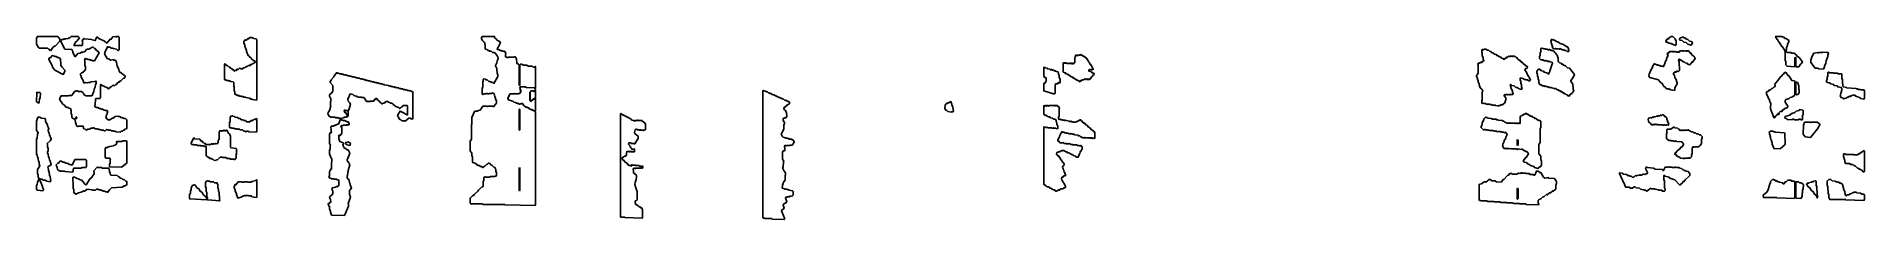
# Model space of a CAD drawing. Header units: millimetres. Extents: x 0 to 9902, y 0 to 994.
import ezdxf

# ---------------------------------------------------------------- set-up
doc = ezdxf.new("R2010")
doc.units = ezdxf.units.MM
doc.layers.add('K', color=7, linetype='Continuous')

msp = doc.modelspace()

# ---------------------------------------------------------------- linework, layer by layer
at = {"layer": 'K'}
for points in [[(67.6, 925.5), (64.1, 925.5), (58.8, 931), (15, 931), (11.4, 933.7), (0, 951.6), (0, 984.5), (4.4, 994.1), (115, 994.1), (126.5, 979), (128.3, 973.5), (123.8, 966.6), (101, 941.9), (97.5, 941.9), (88.8, 933.7), (78.2, 917.2), (71.1, 920), (67.6, 925.5)], [(402.6, 484.6), (390.3, 484.6), (388.6, 487.4), (381.6, 487.4), (379.8, 490.1), (371.1, 481.9), (365.8, 481.9), (364, 484.6), (353.5, 484.6), (351.7, 487.4), (341.2, 487.4), (339.5, 490.1), (328.9, 490.1), (327.2, 492.9), (316.7, 492.9), (309.7, 498.3), (306.2, 498.3), (304.5, 495.6), (295.7, 495.6), (286.9, 490.1), (278.2, 490.1), (269.3, 484.6), (264, 490.1), (257, 492.9), (252.6, 499.8), (254.3, 502.5), (251.8, 506.6), (227.3, 506.6), (223.7, 503.8), (221.9, 506.6), (218.4, 506.6), (214, 513.5), (214, 518.9), (210.5, 524.4), (208.7, 540.8), (206.1, 544.9), (193.9, 550.4), (191.2, 554.5), (191.2, 568.2), (187.7, 573.7), (187.7, 590.1), (183.3, 602.4), (174.6, 605.1), (172.8, 607.9), (164.1, 607.9), (162.3, 610.6), (158.8, 610.6), (153.5, 618.8), (143, 627.1), (126.3, 650.4), (124.5, 655.9), (132.5, 671), (172.8, 671), (174.6, 673.8), (190.4, 673.8), (206.2, 695.7), (209.7, 695.7), (211.4, 698.4), (222.1, 698.4), (223.8, 695.7), (243.1, 695.7), (251.9, 687.4), (257.2, 676.5), (265.9, 673.8), (267.7, 671), (299.1, 671), (305.2, 680.5), (305.2, 686), (310.5, 694.2), (312.2, 707.9), (317.5, 718.9), (319.3, 732.6), (322.8, 738), (322.8, 743.5), (324.5, 746.2), (320.2, 752.9), (318.5, 750.2), (294, 747.5), (292.2, 744.8), (278.2, 744.8), (276.4, 742), (265.9, 744.7), (264.2, 742), (257, 742), (254.3, 746.2), (254.3, 751.7), (242.1, 773.6), (242.1, 779.1), (236.8, 790.1), (243, 797), (248.3, 797), (255.3, 805.2), (258.8, 805.2), (264.9, 814.7), (264.9, 831.1), (261.4, 836.6), (261.4, 863.9), (259.6, 866.7), (262.3, 873.7), (265.9, 873.7), (267.7, 870.9), (276.4, 870.9), (278.2, 868.2), (288.7, 868.2), (290.5, 865.4), (301, 865.4), (302.7, 862.7), (313.2, 862.7), (338.5, 905), (332.4, 914.5), (325.4, 917.3), (316.7, 928.2), (313.2, 928.2), (306.1, 936.4), (302.7, 936.4), (283.4, 925.5), (272.9, 925.5), (262.4, 911.8), (250.1, 909.1), (248.3, 906.2), (246.5, 909.1), (243.1, 909.1), (236.1, 903.6), (223.8, 900.8), (209.7, 884.3), (196.5, 907.8), (196.5, 913.2), (190.4, 922.7), (153.5, 925.5), (129.8, 970.8), (132.5, 975), (136, 975), (137.7, 977.7), (146.5, 977.7), (148.3, 980.4), (151.9, 980.4), (153.6, 977.8), (155.3, 980.4), (172.8, 983.2), (174.6, 985.9), (179.9, 985.9), (186.9, 994.1), (225.5, 994.1), (231.8, 987.2), (218.6, 969.3), (211.6, 963.8), (206.3, 952.9), (202, 948.8), (204.5, 944.8), (246.5, 944.8), (249.1, 948.9), (249.1, 968), (247.3, 973.5), (250, 977.7), (253.5, 977.7), (257.1, 983.2), (260.6, 980.4), (299.2, 977.7), (301, 975), (318.4, 972.2), (327.2, 991.4), (337.8, 983.2), (367.6, 969.5), (381.6, 958.6), (400.9, 980.5), (402.7, 977.8), (413.1, 991.4), (429, 994.1), (430.8, 991.4), (434.2, 991.4), (435.9, 994.1), (444.8, 994.1), (447.5, 990), (447.5, 921.4), (444.8, 917.2), (437.7, 920), (432.4, 925.5), (416.6, 928.2), (414.9, 931), (406.2, 931), (397.4, 936.4), (388.6, 936.4), (386.9, 939.1), (372.1, 913.2), (368.6, 899.6), (383.4, 873.6), (393.9, 870.9), (400.9, 865.4), (416.8, 868.2), (418.5, 865.4), (427.3, 865.4), (433.5, 853.1), (437, 833.9), (445.7, 814.7), (447.5, 806.5), (455.3, 797), (458.8, 797), (471.1, 786), (478.2, 783.3), (480.8, 776.3), (474.6, 766.6), (472.8, 769.3), (457.1, 753), (453.6, 753), (450, 747.4), (448.3, 750.2), (444.8, 744.8), (437.8, 742), (432.5, 733.8), (429, 733.8), (423.8, 728.3), (411.5, 728.3), (404.5, 720.1), (401, 720.1), (397.5, 714.7), (388.6, 709.1), (385.1, 714.7), (355.3, 728.3), (348.3, 733.8), (345.8, 729.8), (345.8, 661.3), (343.1, 657.1), (322, 657.1), (319.4, 653.1), (317.7, 623), (315.9, 620.3), (315.9, 614.8), (318.5, 610.8), (322, 610.8), (323.8, 608.1), (332.5, 608.1), (341.3, 602.6), (346.6, 602.6), (348.3, 599.8), (357.1, 599.8), (365.9, 594.4), (371.2, 594.4), (372.9, 591.6), (381.7, 591.6), (386.1, 584.7), (382.6, 579.2), (382.6, 573.7), (377.3, 562.8), (377.3, 557.3), (375.6, 554.6), (381.7, 545.1), (385.2, 545.1), (386.9, 542.3), (392.2, 542.3), (393.9, 539.6), (411.4, 550.6), (414.9, 550.6), (425.4, 558.8), (441.3, 561.5), (443.1, 558.8), (450.1, 558.8), (458.8, 553.3), (464.1, 553.3), (465.9, 550.6), (471.1, 550.6), (472.9, 547.8), (481.6, 547.8), (489.6, 540.9), (489.6, 497), (486.9, 492.9), (478.2, 490.1), (474.6, 484.6), (471.1, 484.6), (465.9, 479.2), (458.8, 479.2), (453.6, 473.7), (428.9, 476.4), (427.2, 479.2), (416.6, 479.2), (414.9, 481.9), (404.4, 481.9), (402.6, 484.6)], [(2416.3, 84.9), (2352, 84.9), (2349.8, 89.1), (2349.8, 94.5), (2348.4, 97.3), (2348.4, 113.8), (2350.5, 117.9), (2362, 128.9), (2369.1, 131.6), (2372, 137.1), (2390.6, 153.5), (2393.4, 159), (2410.6, 175.4), (2417.7, 178.2), (2419.9, 182.2), (2419.9, 206.9), (2422.7, 212.3), (2422.7, 226), (2424.9, 230.2), (2429.2, 230.2), (2430.7, 233), (2433.6, 230.2), (2456.4, 230.2), (2457.8, 232.9), (2482.1, 232.9), (2483.5, 235.7), (2489.2, 235.7), (2491.3, 239.7), (2491.3, 256.1), (2488.5, 261.6), (2488.5, 272.5), (2484.9, 279.3), (2480.7, 284.8), (2476.4, 284.8), (2466.4, 295.7), (2463.5, 295.7), (2453.5, 306.7), (2447.9, 306.7), (2443.6, 301.2), (2439.3, 301.2), (2429.3, 290.2), (2426.4, 290.2), (2417.8, 282), (2410.6, 287.5), (2404.9, 287.5), (2397.8, 293), (2393.5, 293), (2392, 295.7), (2386.3, 295.7), (2383.4, 301.2), (2380.6, 301.2), (2379.1, 303.9), (2363.4, 309.4), (2361.2, 313.6), (2361.2, 341), (2358.4, 346.4), (2358.4, 360.1), (2349.8, 373.8), (2349.8, 425.9), (2355.5, 436.9), (2355.5, 513.5), (2358.4, 519), (2358.4, 554.6), (2372, 586.1), (2374.9, 588.9), (2390.6, 588.9), (2392, 591.6), (2403.5, 594.4), (2417.8, 616.3), (2439.3, 616.3), (2440.8, 613.5), (2443.5, 613.5), (2444.9, 616.3), (2470.8, 616.3), (2472.2, 613.5), (2477.8, 613.5), (2483.5, 624.5), (2487.8, 627.2), (2491.3, 634), (2491.3, 642.2), (2485.6, 655.9), (2485.6, 661.3), (2482.8, 666.8), (2481.3, 677.8), (2477.8, 684.5), (2467.9, 687.2), (2466.5, 684.5), (2452.2, 684.5), (2450.8, 681.8), (2443.5, 681.8), (2442.1, 684.5), (2436.5, 684.5), (2435, 681.8), (2420.7, 681.8), (2419.3, 679.1), (2414.9, 679.1), (2412.7, 683.3), (2414.1, 686), (2414.1, 713.4), (2417, 718.9), (2417, 746.3), (2419.9, 751.7), (2419.9, 759.9), (2422.1, 764.1), (2432.2, 761.4), (2433.6, 758.7), (2440.7, 758.7), (2449.3, 750.4), (2456.5, 750.4), (2457.9, 747.7), (2463.6, 747.7), (2465.1, 745), (2472.2, 745), (2477.8, 739.5), (2498.5, 776.4), (2498.5, 787.3), (2495.6, 792.8), (2495.6, 803.7), (2494.2, 806.4), (2494.2, 820.1), (2487.1, 833.8), (2487.1, 836.6), (2494.2, 850.3), (2495.6, 861.3), (2501.4, 872.2), (2501.4, 877.6), (2493.5, 892.7), (2485, 903.6), (2482.1, 903.6), (2480.7, 906.3), (2470.7, 906.3), (2462.1, 914.5), (2452.1, 914.5), (2450.6, 917.3), (2444.9, 917.3), (2440.6, 922.8), (2432, 925.5), (2429.9, 929.7), (2429.9, 948.8), (2428.4, 951.6), (2428.4, 957), (2424.9, 963.8), (2414.9, 972.1), (2409.9, 981.7), (2409.9, 987.2), (2412, 991.4), (2414.9, 994.1), (2480.8, 994.1), (2481.5, 987.2), (2483.6, 983.2), (2487.9, 983.2), (2496.5, 972.2), (2506.5, 969.5), (2513, 962.6), (2503.7, 942), (2498.7, 935.1), (2495.8, 927), (2497.9, 922.9), (2503.6, 922.9), (2510.8, 917.5), (2519.4, 917.5), (2520.8, 914.7), (2533.7, 914.7), (2536.5, 909.3), (2540.8, 909.3), (2543, 902.3), (2540.2, 896.8), (2540.2, 885.9), (2542.3, 881.9), (2546.6, 881.9), (2548, 879.1), (2555, 879.1), (2556.4, 881.9), (2586.5, 881.9), (2587.9, 884.6), (2595.2, 881.8), (2600.2, 872.2), (2601.6, 850.3), (2603.7, 846.3), (2609.5, 846.3), (2614.5, 839.4), (2614.5, 732.6), (2616.6, 728.7), (2618.6, 732.6), (2618.6, 839.4), (2620.8, 843.5), (2629.5, 843.5), (2630.9, 840.8), (2636.6, 840.8), (2638.1, 838.1), (2656.6, 838.1), (2663.8, 832.6), (2685.2, 832.6), (2690.9, 827.1), (2695.1, 827.1), (2700.9, 832.6), (2703.1, 828.4), (2703.1, 713.4), (2700.9, 709.1), (2698, 714.6), (2652.2, 717.4), (2650.8, 720.1), (2623.7, 720.1), (2620.9, 722.8), (2617.4, 716.1), (2620.2, 710.7), (2620.2, 705.2), (2623.1, 696.9), (2618, 684.5), (2610.9, 684.5), (2609.5, 681.8), (2589.3, 681.8), (2588, 684.4), (2586.6, 681.8), (2565.1, 681.8), (2555.9, 666.8), (2553, 658.6), (2555.1, 651.9), (2558, 651.9), (2559.4, 649.1), (2580.9, 643.6), (2585.2, 638.2), (2596.6, 635.4), (2598, 632.7), (2603.7, 632.7), (2605.2, 630), (2619.4, 627.2), (2620.8, 630), (2623.7, 627.3), (2625.1, 630), (2632.3, 630), (2646.6, 613.5), (2668.1, 605.3), (2670.9, 599.8), (2675.2, 599.8), (2676.7, 597.1), (2682.4, 597.1), (2689.5, 591.6), (2695.2, 591.6), (2696.7, 588.9), (2699.5, 588.9), (2703.1, 582), (2703.1, 80.9), (2701, 76.7), (2537.9, 79.4), (2536.4, 82.1), (2417.8, 82.1), (2416.3, 84.9)], [(8863.5, 952.9), (8858.3, 952.9), (8856.5, 955.6), (8851.2, 955.6), (8849.5, 958.3), (8842.5, 958.3), (8833.7, 963.8), (8828.4, 963.8), (8825.7, 968), (8831.9, 977.7), (8839, 983.2), (8840.8, 980.5), (8844.2, 985.9), (8854.8, 994.1), (8863.6, 994.1), (8876, 980.4), (8882.1, 968), (8882.1, 948.8), (8879.4, 944.6), (8865.3, 950.1), (8863.5, 952.9)], [(8935.6, 961.1), (8923.3, 963.8), (8914.5, 972), (8902.2, 974.8), (8899.5, 979), (8903.9, 985.9), (8914.5, 988.6), (8916.2, 991.4), (8925.1, 985.9), (8930.4, 985.9), (8933.9, 980.4), (8946.2, 977.7), (8955, 969.5), (8965.5, 966.7), (8970, 959.8), (8968.2, 954.3), (8963.7, 947.4), (8946.1, 952.9), (8935.6, 961.1)], [(9475.6, 839.3), (9475.6, 858.5), (9472.3, 863.9), (9472.3, 913.2), (9470.6, 918.7), (9456.5, 939.2), (9454.9, 939.2), (9439.9, 963.8), (9438.2, 963.8), (9431.5, 977.5), (9429.9, 977.5), (9420.7, 992.7), (9421.6, 994.1), (9453.3, 994.1), (9455, 991.4), (9463.3, 991.4), (9471.6, 983.2), (9478.3, 983.2), (9486.6, 975), (9489.9, 975), (9492.5, 970.8), (9492.5, 965.3), (9485.8, 951.6), (9485.8, 946.1), (9479.2, 932.4), (9479.2, 924.2), (9475.8, 918.7), (9480, 909.3), (9483.3, 909.3), (9484.9, 906.5), (9504.9, 906.5), (9506.6, 903.8), (9523.2, 903.8), (9526.6, 898.3), (9534.9, 892.8), (9539.9, 884.6), (9548.2, 879.1), (9565.8, 855.8), (9559.9, 846.1), (9554.9, 843.4), (9546.5, 829.6), (9533.1, 829.6), (9530.6, 833.8), (9530.6, 877.6), (9528.2, 881.6), (9525.8, 877.6), (9525.8, 833.8), (9523.2, 829.6), (9483.2, 832.4), (9475.6, 839.3)], [(1169.9, 651.7), (1168.5, 654.4), (1158.8, 654.4), (1156, 659.9), (1133.8, 662.6), (1132.4, 665.4), (1121.3, 665.4), (1120, 668.1), (1110.2, 668.1), (1108.9, 670.8), (1097.8, 670.8), (1096.4, 673.6), (1086.7, 673.6), (1082.5, 679.1), (1075.6, 679.1), (1073.4, 683.2), (1073.4, 694.2), (1070.7, 699.7), (1070.7, 718.8), (1067.9, 724.3), (1067.9, 743.5), (1065.8, 747.5), (1050.6, 750.3), (1049.2, 753), (1039.5, 753), (1038.1, 755.7), (1028.4, 755.7), (1027, 758.5), (1020.1, 758.5), (1017.9, 762.6), (1017.9, 842.1), (1020.1, 846.4), (1024.3, 840.8), (1028.5, 840.8), (1031.3, 835.3), (1035.4, 835.3), (1043.8, 827.1), (1047.9, 827.1), (1050.7, 821.6), (1059, 818.9), (1061.8, 813.4), (1067.3, 813.4), (1072.8, 805.3), (1077, 810.7), (1079.8, 808), (1086.7, 816.2), (1089.6, 816.2), (1090.9, 813.5), (1099.2, 821.6), (1113, 816.2), (1120, 824.4), (1124.2, 821.7), (1132.5, 829.9), (1133.9, 827.2), (1140.8, 832.6), (1144.9, 832.6), (1149.1, 838.1), (1154.7, 835.3), (1161.7, 843.6), (1163, 840.9), (1164.3, 843.5), (1168.5, 843.5), (1172.7, 849.1), (1174.1, 846.4), (1178.2, 851.8), (1182.4, 851.8), (1184.4, 855.8), (1181, 862.5), (1175.4, 862.5), (1172.7, 868), (1169.9, 868), (1157.4, 881.7), (1154.6, 881.7), (1151.8, 887.2), (1146.3, 889.9), (1137.3, 913.2), (1137.3, 918.7), (1134.5, 926.9), (1127.5, 940.6), (1127.5, 946.1), (1122, 959.8), (1122, 965.3), (1128.3, 975), (1133.9, 972.3), (1138, 977.7), (1142.2, 977.7), (1146.3, 983.2), (1151.9, 983.2), (1156, 988.7), (1165.9, 988.7), (1167.2, 985.9), (1174.2, 985.9), (1175.6, 983.2), (1189.4, 980.4), (1192.9, 973.5), (1192.9, 653.1), (1190.8, 648.9), (1169.9, 651.7)], [(5643.6, 753), (5642.7, 755.7), (5636.7, 755.7), (5634.1, 761.2), (5628.1, 761.2), (5623.9, 766.7), (5620.4, 766.7), (5619.5, 769.4), (5613.5, 769.4), (5611.8, 774.9), (5605, 774.9), (5604.1, 777.6), (5599.8, 777.6), (5596.4, 783.1), (5590.4, 783.1), (5587, 788.6), (5575.8, 791.3), (5574.1, 796.8), (5567.2, 796.8), (5566.4, 799.5), (5562.9, 799.5), (5561.6, 803.7), (5561.6, 847.6), (5563, 852), (5563.9, 849.1), (5569.1, 851.8), (5569.9, 849), (5574.1, 849), (5575, 852), (5575.9, 849), (5581.9, 849), (5582.7, 846.5), (5583.5, 849), (5591.2, 846.3), (5592.1, 849), (5594.8, 849), (5595.6, 846.5), (5596.4, 849), (5600.8, 849), (5601.7, 846.3), (5603.2, 846.3), (5604.1, 849), (5606.8, 849), (5607.7, 846.3), (5611.8, 846.3), (5612.7, 849.2), (5613.7, 846.3), (5616.1, 846.3), (5617, 849), (5618.8, 849), (5619.6, 846.5), (5621.3, 851.8), (5623, 851.8), (5624.2, 855.8), (5624.2, 877.7), (5625.5, 881.9), (5627.3, 881.9), (5629.8, 892.8), (5631.7, 892.8), (5632.5, 890.1), (5635.8, 890.1), (5636.8, 893.1), (5637.7, 890.1), (5640.1, 890.1), (5641, 892.8), (5642.8, 892.8), (5643.6, 890.3), (5644.4, 892.8), (5652.1, 892.8), (5653.1, 895.8), (5654, 892.8), (5655.6, 892.8), (5656.4, 895.6), (5658.3, 895.6), (5659.1, 892.8), (5665.1, 892.8), (5668.6, 887.3), (5672, 887.3), (5672.9, 884.6), (5678, 884.6), (5680.6, 879.1), (5684.9, 879.1), (5688.3, 873.7), (5690, 873.7), (5691.7, 868.2), (5693.4, 868.2), (5696, 859.9), (5701.2, 857.2), (5707.2, 843.5), (5708.9, 843.5), (5710.6, 838.1), (5713.2, 838.1), (5724.8, 817.4), (5723.5, 813.2), (5718.3, 815.9), (5717.5, 813.2), (5715.6, 813.2), (5714, 815.8), (5713.2, 813.2), (5704.5, 813.2), (5702.8, 815.8), (5699.9, 809.2), (5701.2, 805.2), (5714, 802.5), (5718.3, 797), (5721.8, 797), (5722.6, 794.3), (5727.8, 794.3), (5729.1, 790), (5727.8, 785.9), (5721.8, 783.1), (5720, 777.6), (5718.3, 777.6), (5717.5, 774.9), (5714, 774.9), (5708.8, 763.8), (5707.1, 766.5), (5705.5, 761.2), (5703.6, 761.2), (5702.8, 763.7), (5702, 761.2), (5697.6, 761.2), (5696.7, 763.9), (5695.2, 763.9), (5694.3, 761.2), (5691.6, 761.2), (5690.7, 763.9), (5688.3, 763.9), (5687.4, 761.2), (5685.6, 761.2), (5684, 763.8), (5683.2, 761.2), (5678.7, 761.2), (5677.9, 763.9), (5676.3, 763.9), (5672, 758.5), (5664.3, 758.5), (5663.4, 755.7), (5661.6, 755.7), (5660.8, 758.2), (5659.1, 753), (5653.1, 753), (5651.4, 747.4), (5647.9, 753), (5643.6, 753)], [(7896.5, 621.6), (7894.7, 618.7), (7892.9, 621.6), (7884.1, 621.6), (7882.3, 624.3), (7873.5, 624.3), (7871.7, 627), (7864.8, 627), (7863, 624.2), (7861.2, 627), (7852.4, 627), (7850.6, 629.8), (7841.8, 629.8), (7840.1, 632.5), (7831.3, 629.7), (7828.6, 633.9), (7828.6, 645), (7832.1, 650.4), (7832.1, 691.5), (7835.6, 699.7), (7831.2, 706.5), (7825.9, 709.2), (7818, 718.8), (7818, 724.3), (7814.5, 729.8), (7814.5, 738), (7809.2, 746.2), (7809.2, 754.4), (7805.7, 759.9), (7805.7, 768.1), (7800.4, 776.3), (7800.4, 781.9), (7809.2, 792.8), (7809.2, 839.3), (7807.4, 844.8), (7810.1, 849), (7817.2, 849), (7824.3, 854.5), (7827.7, 851.8), (7833, 860), (7836.6, 857.3), (7840.9, 864), (7837.4, 869.4), (7837.4, 880.4), (7832.1, 888.6), (7832.1, 905), (7828.6, 910.5), (7828.6, 918.8), (7831.2, 922.9), (7834.9, 922.9), (7836.6, 920.3), (7841.9, 925.7), (7845.4, 923), (7847.1, 925.7), (7850.7, 925.7), (7859.5, 920.2), (7864.8, 920.2), (7870.1, 914.7), (7878.9, 912), (7882.4, 906.5), (7893, 903.8), (7896.5, 898.3), (7907.1, 895.5), (7910.6, 890.1), (7917.6, 890.1), (7921.2, 884.6), (7931.7, 881.9), (7935.2, 876.4), (7945.8, 873.6), (7949.3, 868.3), (7952.7, 873.7), (7958, 873.7), (7963.3, 881.9), (7966.9, 879.2), (7975.7, 887.4), (7982.7, 884.6), (7984.5, 887.4), (7986.2, 884.7), (7987.9, 887.3), (7991.6, 887.3), (7995, 884.7), (7996.8, 887.3), (8000.4, 887.3), (8003.8, 884.6), (8007.4, 887.4), (8016.2, 879.1), (8019.7, 879.1), (8025.1, 870.9), (8032.1, 865.4), (8035.6, 865.4), (8040.9, 857.2), (8044.4, 857.2), (8047.9, 851.8), (8051.4, 851.8), (8056.7, 843.5), (8060.2, 843.5), (8063.8, 838), (8070.8, 832.6), (8074.3, 832.6), (8077, 828.4), (8074.4, 821.5), (8070.8, 818.7), (8067.3, 821.4), (8062.9, 812), (8071.7, 801), (8075.2, 790.1), (8089.3, 765.4), (8092.9, 757.2), (8090.2, 753), (8084.8, 753), (8076, 758.5), (8068.9, 758.5), (8067.2, 761.2), (8060.2, 761.2), (8051.3, 766.7), (8039.1, 769.4), (8036.5, 765.4), (8036.5, 757.2), (8040, 751.7), (8040, 738), (8043.6, 732.6), (8043.6, 718.9), (8047.1, 713.4), (8044.4, 706.4), (8032, 709.2), (8021.4, 717.4), (8014.4, 717.4), (8003.8, 725.6), (7989.7, 728.3), (7986.3, 733.7), (7983.7, 727.1), (7987.2, 721.6), (7987.2, 716.1), (7996, 699.7), (7996, 691.5), (7999.6, 683.2), (7996.9, 679.1), (7981, 679.1), (7979.2, 676.2), (7977.4, 679), (7968.6, 676.3), (7966.8, 679.1), (7963.4, 679.1), (7959.8, 676.3), (7956.3, 679), (7952.9, 676.3), (7950.3, 672.3), (7959, 661.4), (7959, 647.6), (7955.5, 642.2), (7955.5, 636.7), (7952.9, 632.5), (7936.9, 621.5), (7935.2, 624.2), (7928.2, 618.8), (7921.1, 618.8), (7919.4, 616.1), (7905.2, 618.8), (7903.4, 621.6), (7896.5, 621.6)], [(8287.3, 676.3), (8282, 681.8), (8276.7, 681.8), (8273.2, 687.3), (8267.9, 687.3), (8264.4, 692.7), (8259.1, 692.7), (8255.6, 698.2), (8248.5, 698.2), (8245, 703.7), (8239.8, 703.7), (8229.2, 711.9), (8223.9, 709.1), (8222.1, 711.9), (8208, 714.7), (8206.3, 717.4), (8192.2, 717.4), (8190.4, 720.1), (8183.4, 720.1), (8181.6, 722.9), (8174.6, 722.9), (8172.8, 725.6), (8167.6, 722.8), (8165.8, 725.6), (8158.8, 725.6), (8150, 731.1), (8144.7, 731.1), (8142, 735.2), (8138.4, 743.5), (8138.4, 757.2), (8134.9, 762.6), (8134.9, 773.6), (8131.4, 779.1), (8131.4, 790), (8127.9, 795.5), (8127.9, 806.5), (8135.9, 816.2), (8143, 816.2), (8146.5, 810.7), (8150, 810.7), (8151.8, 807.9), (8164.1, 805.2), (8167.7, 799.7), (8187, 794.2), (8190.5, 788.9), (8198.3, 803.8), (8198.3, 809.2), (8201.8, 814.7), (8201.8, 820.2), (8205.4, 825.7), (8205.4, 831.1), (8208.9, 836.6), (8208.9, 842.1), (8212.4, 847.6), (8209.8, 854.3), (8197.5, 857), (8195.7, 859.8), (8192.3, 859.8), (8190.5, 857), (8181.7, 862.5), (8176.3, 862.5), (8174.6, 865.2), (8172.9, 862.5), (8169.3, 862.5), (8160.6, 868), (8157, 865.2), (8155.2, 868), (8148.2, 868), (8144.6, 870.7), (8142, 874.9), (8142, 885.9), (8145.5, 891.4), (8145.5, 905.1), (8149, 910.5), (8149, 927), (8151.7, 931.2), (8164.1, 928.4), (8165.9, 925.7), (8169.4, 928.5), (8171.2, 925.7), (8183.5, 925.7), (8190.5, 920.2), (8192.2, 922.9), (8195.8, 922.9), (8204.6, 917.5), (8208.1, 920.2), (8209.9, 917.4), (8218.7, 914.7), (8224, 906.5), (8229.3, 903.8), (8239, 888.6), (8239, 883.2), (8242.5, 877.7), (8242.5, 861.3), (8245.1, 857.2), (8250.4, 851.7), (8259.2, 849), (8262.7, 843.5), (8268, 843.5), (8271.5, 838), (8282.1, 835.3), (8292.7, 824.4), (8305, 821.6), (8330.6, 787.3), (8323.5, 770.8), (8311.2, 754.4), (8311.2, 751.7), (8321.8, 735.3), (8323.5, 707.9), (8327.1, 699.7), (8317.3, 684.6), (8308.5, 679.1), (8303.2, 670.8), (8295.2, 672.2), (8292.6, 676.3), (8287.3, 676.3)], [(8285.5, 917.3), (8280.2, 917.3), (8278.5, 920), (8273.2, 920), (8271.5, 922.7), (8267.9, 920), (8266.1, 922.7), (8260.9, 922.7), (8253.9, 928.2), (8252.2, 925.5), (8248.5, 925.5), (8246.8, 928.2), (8243.3, 925.5), (8239.8, 928.2), (8238.1, 925.4), (8234.5, 928.2), (8232.7, 925.4), (8230.9, 928.2), (8227.5, 928.2), (8225.7, 925.4), (8223.9, 928.2), (8220.4, 925.4), (8218.6, 928.2), (8215.1, 928.2), (8212.4, 932.4), (8212.4, 940.6), (8208.9, 946.1), (8208.9, 951.6), (8205.4, 957), (8205.4, 968), (8203.6, 973.5), (8206.3, 977.7), (8211.6, 975), (8215.1, 977.7), (8222.2, 972.2), (8227.5, 972.2), (8234.5, 966.7), (8245.1, 964), (8253.9, 955.8), (8271.5, 950.3), (8285.6, 939.4), (8290.9, 939.4), (8298.9, 929.7), (8298.9, 921.5), (8302.4, 916), (8299.7, 911.8), (8291.7, 913.2), (8285.5, 917.3)], [(8853, 706.4), (8846, 706.4), (8844.2, 709.2), (8830.2, 709.2), (8821.4, 720.1), (8816.1, 722.9), (8809.1, 733.9), (8802.1, 742), (8796.8, 744.8), (8786.3, 758.5), (8738.8, 772.2), (8734.4, 779.1), (8736.2, 790.1), (8746.7, 814.7), (8753.7, 825.7), (8753.7, 831.1), (8763.5, 846.4), (8765.3, 843.5), (8772.3, 843.5), (8774.1, 840.8), (8781.1, 840.8), (8782.9, 838.1), (8789.9, 838.1), (8791.6, 835.3), (8798.7, 835.3), (8800.4, 832.6), (8807.4, 832.6), (8810.9, 829.9), (8818.7, 842.1), (8822.2, 850.3), (8822.2, 855.8), (8829.3, 866.7), (8829.3, 874.9), (8838, 891.3), (8832.7, 899.6), (8835.5, 903.9), (8837.3, 901.1), (8842.5, 909.3), (8844.3, 906.6), (8847.7, 912), (8863.6, 912), (8865.4, 909.3), (8867.1, 912), (8870.7, 912), (8872.4, 909.3), (8874.1, 912), (8877.7, 912), (8881.1, 909.3), (8882.9, 912.1), (8884.7, 909.3), (8889.9, 909.3), (8891.7, 912.1), (8893.5, 909.3), (8898.7, 909.3), (8905.8, 917.5), (8907.5, 914.8), (8909.2, 917.5), (8912.8, 914.7), (8918.1, 917.5), (8919.8, 914.7), (8923.2, 914.7), (8925, 917.5), (8928.6, 914.8), (8932.1, 917.5), (8933.9, 914.7), (8937.3, 914.7), (8939.1, 917.5), (8940.9, 914.7), (8944.3, 914.7), (8946.1, 917.5), (8953.2, 912), (8958.5, 903.8), (8962, 903.8), (8969, 892.8), (8979.6, 884.6), (8985.8, 874.9), (8970.7, 854.2), (8969, 856.9), (8962, 846.1), (8954.9, 840.6), (8946.1, 843.4), (8942.6, 848.8), (8930.3, 851.6), (8925, 857), (8919.8, 857), (8909.2, 865.2), (8903.9, 865.2), (8900.4, 870.7), (8897, 870.7), (8894.4, 864), (8897.9, 858.5), (8899.7, 809.2), (8893.4, 802.2), (8891.6, 805), (8884.7, 805), (8881.2, 799.5), (8877.6, 799.5), (8875.9, 802.2), (8872.4, 796.8), (8868.9, 796.8), (8866.3, 792.8), (8873.3, 781.9), (8875.1, 770.9), (8883.9, 757.2), (8883.9, 749), (8889.2, 740.8), (8875.1, 716.1), (8875.1, 705.1), (8872.4, 700.9), (8854.8, 703.7), (8853, 706.4)], [(9651.3, 821.4), (9634.7, 821.4), (9612.2, 853), (9612.2, 869.5), (9615.5, 875), (9615.5, 880.4), (9628, 903.8), (9649.8, 906.5), (9651.4, 903.9), (9653, 906.5), (9669.7, 906.5), (9671.3, 909.3), (9674.8, 909.3), (9676.4, 906.5), (9698.1, 909.3), (9699.7, 906.5), (9704.7, 906.5), (9707.3, 902.3), (9703.9, 891.3), (9703.9, 885.9), (9694, 861.2), (9692.3, 847.5), (9685.6, 833.8), (9685.6, 828.4), (9682.3, 820.1), (9679.8, 815.9), (9653, 818.7), (9651.3, 821.4)], [(84.2, 836.6), (66.7, 869.4), (66.7, 872.2), (71.1, 879.2), (72.9, 876.5), (85.1, 890.1), (97.5, 887.3), (99.3, 884.6), (106.3, 884.6), (113.3, 879.1), (118.5, 879.1), (127.3, 873.6), (130, 869.5), (130, 858.5), (131.8, 855.8), (131.8, 836.6), (137.9, 827.1), (152.8, 812), (152.8, 806.5), (147.5, 792.7), (144.9, 788.5), (99.1, 810.5), (86, 828.3), (84.2, 836.6)], [(1596, 28.8), (1592.3, 39.8), (1592.3, 45.3), (1587.3, 58.9), (1586.1, 67.2), (1579.9, 83.6), (1581.8, 87.8), (1585.5, 87.8), (1588, 93.3), (1591.7, 93.3), (1593.5, 97.3), (1592.3, 108.2), (1587.3, 119.2), (1590.4, 126.1), (1599.1, 131.6), (1605.9, 141.1), (1604.7, 154.8), (1599.7, 165.8), (1602.9, 172.7), (1620.3, 175.4), (1625.3, 181), (1626.6, 178.2), (1629, 178.2), (1635.1, 183.6), (1637, 187.7), (1637, 212.3), (1635.1, 216.3), (1627.7, 216.3), (1626.5, 219.1), (1611.6, 219.1), (1610.3, 221.8), (1596.7, 221.8), (1595.4, 224.5), (1588, 224.5), (1583.6, 231.5), (1586.1, 237), (1587.3, 258.9), (1589.8, 267.1), (1593, 274.1), (1595.5, 271.4), (1598.5, 278), (1598.5, 310.9), (1599.7, 313.6), (1599.7, 330), (1594.2, 336.8), (1586.1, 357.4), (1587.3, 360.2), (1587.3, 376.6), (1589.8, 382.1), (1589.8, 395.8), (1592.3, 404), (1586.1, 412.2), (1586.1, 464.2), (1590.5, 471.2), (1595.4, 471.2), (1597.2, 475.2), (1596, 480.6), (1596, 491.6), (1593.5, 497.1), (1596.7, 506.8), (1605.3, 506.8), (1606.6, 509.5), (1614, 509.5), (1615.3, 512.2), (1620.2, 512.2), (1621.5, 515), (1626.5, 515), (1627.7, 517.7), (1635.1, 517.7), (1646.4, 545.2), (1647.6, 542.5), (1649.4, 546.4), (1647.6, 550.2), (1645.1, 544.7), (1643.8, 547.6), (1641.3, 547.6), (1638.9, 553.1), (1628.9, 553.1), (1627.8, 555.7), (1626.6, 553.1), (1619, 553.1), (1617.8, 555.8), (1592.9, 555.8), (1591.7, 558.6), (1585.5, 561.3), (1578.6, 573.7), (1579.9, 582), (1586.1, 592.9), (1593.5, 614.8), (1592.3, 617.5), (1592.3, 639.5), (1593.5, 642.2), (1593.5, 655.9), (1587.3, 669.5), (1587.3, 675.1), (1590.4, 682), (1595.4, 684.7), (1599.2, 690.2), (1601.6, 690.2), (1605.9, 697), (1604.7, 727), (1591, 743.5), (1591, 746.3), (1596.6, 758.6), (1610.3, 775), (1614, 783.3), (1616.5, 783.3), (1624, 797), (1627.8, 797), (1629.1, 794.3), (1639, 794.3), (1640.2, 791.5), (1650.2, 791.5), (1651.4, 788.8), (1661.3, 788.8), (1662.6, 786), (1672.5, 786), (1673.8, 783.3), (1683.7, 783.3), (1684.9, 780.6), (1694.9, 780.6), (1696.1, 777.8), (1706, 777.8), (1707.3, 775.1), (1717.2, 775.1), (1718.4, 772.3), (1728.4, 772.3), (1729.6, 769.6), (1739.5, 769.6), (1740.8, 766.9), (1750.7, 766.9), (1752, 764.1), (1761.9, 764.1), (1763.1, 761.4), (1773.1, 761.4), (1774.3, 758.7), (1784.2, 758.7), (1785.5, 755.9), (1795.4, 755.9), (1796.6, 753.2), (1806.6, 753.2), (1807.8, 750.4), (1817.7, 750.4), (1819, 747.7), (1828.9, 747.7), (1830.2, 745), (1840.1, 745), (1841.3, 742.2), (1851.3, 742.2), (1852.5, 739.5), (1862.4, 739.5), (1863.7, 736.8), (1873.6, 736.8), (1874.8, 734), (1883.5, 734), (1884.8, 731.3), (1905.9, 728.5), (1907.1, 725.8), (1917.1, 725.8), (1918.3, 723.1), (1928.2, 723.1), (1929.5, 720.3), (1939.4, 720.3), (1940.6, 717.6), (1950.6, 717.6), (1951.8, 714.8), (1961.7, 714.8), (1963, 712.1), (1972.9, 712.1), (1974.2, 709.4), (1984.1, 709.4), (1985.3, 706.6), (1995.3, 706.6), (1996.5, 703.9), (2006.4, 703.9), (2007.7, 701.2), (2017.6, 701.2), (2018.8, 698.4), (2028.8, 698.4), (2030, 695.7), (2036.2, 695.7), (2038.1, 691.5), (2038.1, 549.1), (2036.2, 544.7), (2034.8, 547.6), (2027.4, 547.6), (2026.2, 550.4), (2017.6, 550.4), (1997.7, 533.9), (1995.1, 533.9), (1993.9, 536.7), (1979, 536.7), (1974, 542.2), (1966.6, 544.9), (1956, 565.5), (1969.1, 589), (1970.4, 586.2), (1975.4, 586.2), (1981.6, 580.7), (1986.5, 580.7), (1992.7, 575.2), (1996.5, 575.2), (1997.7, 572.5), (2001.5, 572.5), (2002.7, 569.7), (2006.4, 569.7), (2007.6, 567.1), (2009.4, 571), (2009.4, 614.8), (2007.5, 618.8), (1985.3, 618.8), (1977.9, 610.6), (1971.7, 607.9), (1967.9, 602.4), (1965.4, 602.4), (1960.4, 607.9), (1946.7, 613.4), (1938.1, 621.6), (1935.6, 621.6), (1931.8, 627), (1925.6, 629.8), (1924.4, 632.5), (1915.7, 632.5), (1914.4, 635.3), (1904.5, 638), (1903.3, 640.7), (1892.2, 640.7), (1884.8, 632.5), (1878.5, 632.5), (1872.3, 627), (1868.5, 632.5), (1862.3, 635.3), (1857.3, 643.5), (1854.9, 643.5), (1851.1, 648.9), (1847.4, 648.9), (1842.5, 657.1), (1836.4, 657.1), (1831.4, 648.9), (1828.9, 648.9), (1826.4, 643.5), (1815.2, 643.5), (1812.7, 640.6), (1811.4, 643.5), (1807.8, 643.5), (1806.6, 640.7), (1804, 640.7), (1801.6, 643.4), (1800.4, 640.7), (1795.3, 640.7), (1794.1, 643.3), (1792.9, 640.7), (1787.8, 640.7), (1784.1, 648.9), (1781.6, 648.9), (1777.9, 657.2), (1771.7, 662.6), (1760.5, 662.6), (1759.3, 665.4), (1739.4, 665.4), (1738.2, 668.1), (1733.2, 668.1), (1732, 670.8), (1718.3, 673.6), (1713.4, 679.1), (1698.6, 681.8), (1685.6, 653.1), (1688.7, 643.6), (1696.1, 635.4), (1700.5, 625.8), (1694.3, 601.1), (1687.4, 588.6), (1684.8, 591.4), (1672.4, 591.4), (1671.1, 594.2), (1667.5, 594.2), (1665.7, 590.2), (1668.8, 583.4), (1673.8, 580.7), (1685.6, 562.8), (1683.7, 558.6), (1678.7, 558.6), (1677.5, 555.8), (1666.3, 555.8), (1665.1, 553.1), (1652.7, 550.4), (1650.8, 546.4), (1653.9, 539.6), (1658.9, 539.6), (1660.1, 536.9), (1672.5, 536.9), (1673.8, 534.1), (1678.7, 534.1), (1680, 531.4), (1688.6, 531.4), (1694.3, 521.7), (1694.3, 518.9), (1692.4, 514.8), (1684.9, 514.8), (1683.6, 511.9), (1682.3, 514.8), (1678.7, 514.8), (1677.5, 512), (1660.1, 512), (1658.9, 509.3), (1656.3, 509.3), (1653.9, 511.9), (1652.6, 509.3), (1650.2, 509.3), (1648.4, 505.3), (1653.3, 497.1), (1653.3, 469.7), (1648.9, 460), (1646.4, 460), (1645.1, 457.1), (1643.9, 459.9), (1641.5, 454.5), (1638.9, 454.5), (1637.7, 457.1), (1635.9, 453.3), (1637.2, 450.5), (1637.2, 439.6), (1642.7, 424.6), (1661.3, 416.4), (1663.2, 412.2), (1659.5, 404), (1666.3, 389), (1673.7, 386.3), (1682.4, 378.1), (1687.4, 378.1), (1696.8, 360.2), (1695.5, 354.7), (1681.9, 324.6), (1684.9, 315.1), (1687.4, 315.1), (1689.9, 309.6), (1693.6, 306.8), (1696.8, 297.2), (1694.3, 283.5), (1688.1, 267), (1688.1, 261.6), (1685.6, 256.1), (1684.3, 239.7), (1681.9, 234.2), (1681.9, 226), (1683.7, 222), (1692.4, 216.5), (1694.3, 212.3), (1695.5, 201.4), (1699.2, 193.2), (1699.2, 187.7), (1705.5, 171.2), (1695.5, 157.5), (1695.5, 138.4), (1700.5, 121.9), (1688.1, 86.4), (1689.3, 83.6), (1689.3, 72.6), (1667.5, 21.9), (1597.9, 24.6), (1596, 28.8)], [(5456.1, 738.1), (5459.1, 739.5), (5460, 742.2), (5462.7, 742.2), (5463.5, 739.7), (5466, 747.7), (5467.7, 747.7), (5469, 751.7), (5469, 765.4), (5466.9, 772.1), (5460.9, 772.1), (5459.1, 777.6), (5456.1, 779), (5456.1, 825.7), (5461, 827.1), (5461.9, 824.4), (5475.6, 821.6), (5476.5, 818.9), (5490.2, 816.1), (5491, 813.4), (5496, 813.4), (5497, 816.4), (5497.9, 813.4), (5503.9, 813.4), (5504.8, 810.7), (5511.6, 810.7), (5512.5, 807.9), (5518.5, 807.9), (5519.3, 805.2), (5533.1, 802.5), (5536.1, 795.5), (5536.1, 790.1), (5537.3, 786), (5539.1, 786), (5540.4, 781.8), (5540.4, 770.9), (5544.7, 762.7), (5544.7, 751.7), (5545.5, 746.2), (5544.1, 741.8), (5543.2, 744.8), (5540.8, 744.8), (5539.9, 742), (5537.2, 742), (5536.4, 744.5), (5534.8, 739.3), (5532.2, 739.3), (5531.3, 736.3), (5530.3, 739.3), (5527.9, 739.3), (5527.1, 736.6), (5519.3, 736.6), (5517.2, 729.8), (5518.9, 724.3), (5518.9, 688.7), (5517.6, 684.5), (5515, 684.5), (5514.2, 681.8), (5510.6, 681.8), (5509.8, 684.3), (5509, 681.8), (5456.5, 698.2), (5456.1, 738.1)], [(9395.7, 628.5), (9394, 633.9), (9387.4, 644.9), (9387.4, 650.4), (9380.7, 661.3), (9380.7, 664.1), (9370.7, 680.5), (9370.7, 686), (9369, 688.7), (9374.9, 695.7), (9379.9, 695.7), (9388.3, 703.9), (9393.3, 703.9), (9399.9, 712.1), (9404.9, 712.1), (9413.2, 720.3), (9416.6, 720.3), (9419, 724.3), (9417.3, 735.3), (9423.2, 744.9), (9428.2, 747.7), (9448.2, 775.1), (9453.2, 777.8), (9458.2, 786), (9463.2, 788.8), (9471.5, 799.7), (9478.3, 797), (9486.6, 783.3), (9494.9, 777.8), (9508.3, 755.9), (9523.2, 753.2), (9525.8, 749), (9525.8, 677.7), (9519.9, 670.8), (9514.9, 670.8), (9509.9, 665.4), (9499.9, 662.6), (9494.9, 657.2), (9476.6, 651.7), (9472.5, 644.9), (9472.5, 636.7), (9487.5, 614.8), (9485, 607.9), (9471.6, 602.4), (9466.6, 596.9), (9461.6, 596.9), (9454.9, 585.9), (9451.6, 588.6), (9450, 586), (9445, 586), (9439.2, 579.2), (9440.9, 573.7), (9438.3, 569.5), (9433.3, 574.9), (9428.3, 566.8), (9420, 561.3), (9415, 553.1), (9410.7, 554.5), (9394, 601.1), (9392.4, 614.8), (9395.7, 623), (9395.7, 628.5)], [(9772, 675.1), (9773.7, 688.8), (9777, 694.2), (9777, 699.7), (9780.3, 705.2), (9780.3, 710.6), (9776.2, 717.4), (9757.9, 720.1), (9754.6, 725.6), (9737.9, 728.3), (9734.6, 733.8), (9719.6, 736.6), (9713, 742), (9699.6, 744.8), (9697.1, 748.9), (9697.1, 754.5), (9700.4, 760), (9700.4, 773.6), (9703.7, 779.1), (9703.7, 795.5), (9706.3, 799.7), (9709.7, 799.7), (9711.4, 797), (9733, 797), (9734.7, 794.3), (9756.4, 794.3), (9758, 791.5), (9778, 791.5), (9780.5, 787.3), (9780.5, 765.4), (9783.9, 760), (9783.9, 738), (9785.5, 735.3), (9785.5, 724.4), (9788, 720.3), (9804.6, 717.6), (9806.3, 714.8), (9856.3, 712.1), (9857.9, 709.4), (9866.3, 709.4), (9867.9, 706.6), (9879.6, 706.6), (9881.2, 703.9), (9899.6, 703.9), (9902.1, 699.7), (9902.1, 658.6), (9899.5, 654.4), (9882.8, 657.2), (9871.2, 665.4), (9857.8, 668.1), (9854.5, 673.6), (9847.8, 673.6), (9846.2, 676.3), (9832.9, 673.6), (9826.2, 668), (9824.5, 670.8), (9821.3, 670.8), (9814.6, 665.4), (9809.6, 665.4), (9803, 659.9), (9793, 657.2), (9791.3, 654.3), (9786.2, 659.9), (9776.2, 662.6), (9770.3, 672.3), (9772, 675.1)], [(2682.3, 596.9), (2670.8, 599.7), (2668, 605.1), (2657.9, 607.9), (2656.5, 610.6), (2650.8, 610.6), (2637.9, 621.6), (2632.2, 629.8), (2625.2, 629.8), (2622.2, 627), (2620.8, 629.6), (2619.5, 627), (2613.6, 627), (2612.2, 629.8), (2605.1, 629.8), (2603.6, 632.5), (2597.9, 632.5), (2596.5, 635.3), (2585, 638), (2580.7, 643.5), (2559.3, 648.9), (2552.8, 655.9), (2558.6, 672.3), (2565, 682), (2586.5, 682), (2588, 684.8), (2589.4, 682), (2609.3, 682), (2610.8, 684.7), (2617.9, 684.7), (2622.9, 694.2), (2622.9, 702.4), (2620, 707.9), (2620, 713.4), (2618.6, 716.1), (2620.8, 723.1), (2623.7, 720.3), (2650.9, 720.3), (2652.4, 717.6), (2698.1, 714.8), (2703.2, 705.2), (2699.5, 695.5), (2693.7, 695.5), (2692.3, 698.2), (2679.5, 698.2), (2673.1, 691.4), (2673.1, 647.7), (2678, 641), (2683.7, 649.1), (2688, 649.1), (2690.8, 654.6), (2698, 654.6), (2700.9, 660.2), (2703.1, 655.9), (2703.1, 590.1), (2700.9, 585.9), (2695.1, 591.4), (2683.7, 594.2), (2682.3, 596.9)], [(2672.9, 691.5), (2679.4, 698.4), (2692.4, 698.4), (2693.8, 695.7), (2699.4, 695.7), (2700.9, 698.5), (2703.1, 694.2), (2703.1, 664.1), (2698.1, 654.4), (2691, 654.4), (2688.1, 649), (2681, 646.2), (2678, 640.6), (2672.9, 647.6), (2672.9, 691.5)], [(3984.3, 2.7), (3982.9, 5.5), (3946.2, 5.5), (3944.7, 8.2), (3936.3, 8.2), (3934.1, 12.4), (3934.1, 697), (3936.3, 701.2), (3951.9, 695.7), (3953.3, 692.9), (3959, 692.9), (3966, 687.5), (3970.3, 687.5), (3971.7, 684.7), (3977.3, 684.7), (3984.4, 679.3), (3988.7, 679.3), (3990.1, 676.5), (3995.7, 676.5), (4002.7, 671), (4007, 671), (4008.4, 668.3), (4014.1, 668.3), (4021.1, 662.8), (4026.8, 662.8), (4033.8, 657.3), (4038.1, 657.3), (4039.5, 654.6), (4045.1, 654.6), (4052.2, 649.1), (4056.5, 649.1), (4057.9, 646.4), (4063.5, 646.4), (4070.6, 640.9), (4074.8, 640.9), (4079.8, 634), (4074.8, 627), (4064.9, 621.6), (4062.1, 616.1), (4057.9, 616.1), (4055.1, 610.6), (4049.4, 607.9), (4047.3, 603.8), (4049.4, 597.1), (4055, 594.3), (4062.8, 582), (4064.3, 560), (4059.2, 553), (4057.8, 555.7), (4055, 550.2), (4053.6, 553), (4052.2, 550.4), (4046.6, 550.4), (4044.5, 546.3), (4044.5, 538.2), (4051.5, 527.2), (4051.5, 518.9), (4048.7, 513.5), (4048.7, 491.6), (4033.2, 464.2), (4039.5, 451.9), (4045.1, 446.5), (4056.5, 443.8), (4057.9, 441), (4070.6, 441), (4072, 438.3), (4079.1, 438.3), (4080.5, 435.6), (4091.8, 435.6), (4093.2, 432.8), (4097.4, 432.8), (4103.8, 423.2), (4103.8, 420.4), (4096, 405.2), (4091.8, 405.2), (4090.3, 402.4), (4087.5, 405.2), (4086.1, 402.4), (4084.6, 405.1), (4083.3, 402.5), (4063.5, 402.5), (4062.1, 399.8), (4059.2, 399.8), (4057.8, 402.4), (4055, 399.7), (4053.6, 402.4), (4051.5, 398.5), (4051.5, 393), (4053, 390.3), (4053, 379.4), (4054.4, 376.6), (4052.2, 372.3), (4049.4, 375.1), (4048, 372.4), (4045.2, 372.4), (4041.7, 365.6), (4041.7, 327.3), (4047.3, 316.4), (4045.9, 313.6), (4044.5, 286.2), (4041.7, 280.8), (4049.4, 263), (4057.2, 253.4), (4057.2, 242.4), (4055.8, 239.7), (4055.8, 215), (4052.2, 208.1), (4049.4, 208.1), (4044.5, 198.6), (4044.5, 193.1), (4041.7, 187.6), (4041.7, 182.2), (4038.8, 174), (4040.9, 170), (4052.2, 167.2), (4053.6, 164.5), (4067.8, 164.5), (4069.2, 161.8), (4076.2, 161.8), (4077.6, 159), (4096, 156.3), (4098.2, 152.1), (4098.2, 132.9), (4091.7, 125.9), (4088.9, 128.6), (4087.5, 126), (4080.5, 126), (4079, 123.2), (4076.2, 125.9), (4074.8, 123.2), (4064.9, 123.2), (4063.5, 120.4), (4060.7, 123.2), (4057.2, 116.5), (4064.3, 97.3), (4059.3, 90.4), (4052.2, 87.6), (4050.8, 84.9), (4046.6, 84.9), (4044.5, 78.1), (4050.2, 61.7), (4043.7, 54.8), (4039.5, 54.8), (4036, 48), (4053, 4.2), (4050.8, 0), (3984.3, 2.7)], [(9534.8, 747.7), (9542.4, 740.8), (9542.4, 732.6), (9545.8, 727.1), (9545.8, 707.9), (9549.1, 702.5), (9549.1, 688.7), (9541.5, 679.1), (9536.6, 679.1), (9534.9, 676.3), (9530.6, 680.5), (9530.6, 743.5), (9534.8, 747.7)], [(21.3, 686), (19.5, 661.3), (16, 655.8), (14.2, 636.7), (11.5, 632.5), (0, 639.4), (0.9, 690.2), (18.6, 690.2), (21.3, 686)], [(1673.6, 580.5), (1671.1, 580.5), (1666.7, 590.2), (1668.7, 594.4), (1671.3, 594.4), (1672.5, 591.6), (1684.9, 591.6), (1688.1, 584.7), (1688.1, 565.5), (1686.1, 561.2), (1673.6, 580.5)], [(2618.6, 595.6), (2616.6, 599.5), (2614.5, 595.6), (2614.5, 488.9), (2616.6, 485), (2618.6, 488.9), (2618.6, 595.6)], [(4937.1, 586), (4932, 591.4), (4925, 594.2), (4920.5, 603.8), (4920.5, 609.3), (4922.5, 614.8), (4922.5, 620.3), (4925, 627.2), (4927, 627.2), (4928, 630), (4933, 630), (4934, 632.7), (4938.1, 632.7), (4939.1, 635.6), (4940.2, 632.8), (4944.1, 638.2), (4950.1, 638.2), (4952.2, 641), (4957.8, 625.8), (4957.8, 623), (4962.8, 609.4), (4964.8, 598.4), (4967.8, 590.2), (4966.3, 586), (4963.3, 586), (4962.2, 583.1), (4960.1, 586), (4958.3, 586), (4957.2, 583.2), (4937.1, 586)], [(5518.3, 158.8), (5514.9, 158.8), (5514, 161.6), (5505.5, 161.6), (5504.6, 164.3), (5501.2, 164.3), (5500.3, 167), (5496.9, 167), (5496, 169.8), (5490, 169.8), (5486.6, 175.2), (5483.2, 175.2), (5482.3, 178), (5473.7, 178), (5472.9, 180.7), (5469.4, 180.7), (5468.6, 183.5), (5465.2, 183.5), (5462.6, 188.9), (5456.1, 190.3), (5456.1, 502.7), (5467.9, 501.3), (5468.7, 498.6), (5478.2, 501.3), (5479, 498.5), (5489.3, 498.5), (5490.2, 495.8), (5491.7, 495.8), (5492.6, 498.5), (5499.6, 498.5), (5500.5, 495.8), (5508.9, 495.8), (5509.8, 498.8), (5510.8, 495.8), (5521, 495.8), (5521.9, 493.1), (5530.5, 495.8), (5531.3, 493.3), (5532.5, 497.1), (5531.6, 499.8), (5531.6, 508), (5527.3, 516.2), (5527.3, 524.4), (5523, 532.6), (5523, 538.1), (5521.8, 542.1), (5520, 542.1), (5519.2, 544.9), (5509.8, 544.9), (5508.9, 547.6), (5505.5, 547.6), (5504.6, 550.4), (5492.6, 553.1), (5488.3, 558.6), (5478.9, 558.6), (5478, 561.3), (5473.7, 561.3), (5472.9, 564.1), (5468.6, 564.1), (5467.7, 566.8), (5460, 566.8), (5456.1, 573.7), (5456.5, 619.1), (5464.3, 616.3), (5465.2, 619), (5469.6, 619), (5470.4, 616.3), (5472.9, 616.3), (5473.7, 619), (5479, 619), (5479.9, 616.3), (5482.3, 616.3), (5483.2, 619), (5513.3, 619), (5514.1, 616.5), (5514.9, 619), (5521.9, 619), (5522.7, 616.5), (5523.5, 619), (5530.5, 619), (5532.2, 613.5), (5539.9, 610.8), (5541.2, 606.6), (5540.4, 601.1), (5540.4, 562.8), (5536.1, 554.5), (5536.1, 549.1), (5539, 542.4), (5547.6, 545.1), (5548.5, 542.3), (5557.1, 542.3), (5557.9, 539.6), (5567.4, 539.6), (5568.2, 536.9), (5569.8, 536.9), (5570.6, 539.6), (5575.9, 539.6), (5576.8, 536.9), (5595.7, 534.1), (5596.5, 531.4), (5605.1, 534.2), (5606, 531.4), (5614.5, 531.4), (5615.4, 528.7), (5628.1, 528.7), (5629, 531.4), (5635.8, 531.4), (5636.7, 534.1), (5643.6, 534.1), (5644.4, 536.9), (5647.8, 536.9), (5648.7, 539.6), (5652.1, 539.6), (5653.9, 542.5), (5656.6, 536.9), (5660, 536.9), (5664.3, 531.4), (5666.8, 531.4), (5669.4, 525.9), (5672, 525.9), (5672.9, 523.2), (5678.8, 523.2), (5684, 514.9), (5690.9, 512.2), (5696, 504), (5702, 501.2), (5702.9, 498.5), (5706.3, 498.5), (5707.2, 495.8), (5708.9, 495.8), (5710.6, 490.3), (5724.3, 482.1), (5726.9, 476.6), (5731.2, 476.6), (5732.5, 472.4), (5732.5, 445), (5731.2, 440.8), (5727.6, 440.8), (5726.8, 443.5), (5718.2, 440.8), (5717.3, 443.6), (5710.6, 443.6), (5708.8, 440.7), (5707.9, 443.6), (5678.7, 443.6), (5677.9, 446.3), (5676.3, 446.3), (5675.4, 443.6), (5668.4, 443.6), (5667.6, 446.3), (5660.7, 446.3), (5659.8, 449.1), (5656.4, 449.1), (5652.2, 454.5), (5644.4, 454.5), (5643.6, 457.3), (5622.1, 460), (5621.3, 462.7), (5611, 462.7), (5610.1, 465.5), (5600.7, 465.5), (5599.9, 468), (5599.1, 465.5), (5590.4, 465.5), (5589.5, 468.2), (5579.2, 468.2), (5578.4, 471), (5568.1, 471), (5567.2, 473.7), (5556.9, 473.7), (5556.1, 476.4), (5553.6, 476.4), (5551.9, 471), (5550.2, 471), (5547.6, 462.7), (5545.9, 462.7), (5543.3, 451.6), (5541.6, 454.4), (5539.1, 443.6), (5537.3, 443.6), (5534.8, 435.4), (5533.1, 435.4), (5531.8, 431.4), (5533.1, 427.3), (5539.9, 424.6), (5541.6, 419.1), (5544.2, 419.1), (5545.1, 416.4), (5564.8, 416.4), (5565.6, 413.7), (5577.7, 413.7), (5578.5, 410.9), (5587, 410.9), (5588.8, 413.8), (5589.7, 410.9), (5600.8, 410.9), (5601.7, 408.2), (5612.8, 408.2), (5613.7, 405.4), (5636, 405.4), (5636.8, 402.7), (5648, 402.7), (5648.8, 400), (5655.6, 400), (5656.4, 402.7), (5658.3, 402.7), (5660.8, 397.2), (5662.6, 397.2), (5663.9, 393), (5663.9, 384.8), (5659.1, 372.4), (5656.6, 372.4), (5654, 367), (5651.4, 356), (5649.7, 356), (5647.1, 347.7), (5645.4, 347.7), (5642.8, 339.5), (5632.4, 339.5), (5629.8, 345), (5616.1, 347.7), (5611.8, 353.2), (5604.1, 353.2), (5603.2, 356), (5596.4, 358.7), (5595.5, 361.4), (5585.2, 361.4), (5582.7, 366.9), (5574.9, 366.9), (5574.1, 369.7), (5566.4, 372.4), (5565.5, 375.1), (5557.9, 375.1), (5557, 372.1), (5556.1, 375.1), (5553.6, 375.1), (5552.8, 372.4), (5549.4, 372.4), (5548.5, 369.6), (5540.8, 369.6), (5539.9, 366.9), (5536.5, 366.9), (5535.6, 364.1), (5532.2, 366.8), (5531.3, 364.2), (5527.9, 364.2), (5525.8, 357.4), (5527.9, 350.7), (5530.5, 350.7), (5532.2, 345.2), (5539.1, 342.4), (5540.8, 337), (5543.3, 337), (5549.3, 323.3), (5551.9, 323.3), (5553.6, 317.8), (5556.2, 317.8), (5557.9, 312.3), (5560.5, 312.3), (5562.2, 306.9), (5564.8, 306.9), (5567, 299.9), (5565.7, 293), (5558.8, 290.3), (5557.5, 283.5), (5558.8, 279.5), (5560.5, 279.5), (5563.1, 268.5), (5564.8, 268.5), (5567.4, 257.6), (5569.1, 257.6), (5571.7, 246.6), (5573.4, 246.6), (5574.7, 242.4), (5573.4, 238.2), (5571.5, 238.2), (5570.7, 240.7), (5569.9, 238.2), (5566.5, 238.2), (5565.6, 235.5), (5562.2, 235.5), (5560.5, 230), (5558.6, 230), (5557.9, 232.5), (5557.1, 230), (5553.6, 230), (5551.5, 223.3), (5554.5, 213.8), (5556.2, 213.8), (5558.8, 205.6), (5560.5, 205.6), (5562.2, 200.1), (5564.8, 200.1), (5571.6, 183.7), (5573.4, 183.7), (5574.7, 176.7), (5573.3, 172.3), (5572.4, 175.2), (5570.8, 175.2), (5569.9, 172.5), (5566.5, 172.5), (5565.6, 169.8), (5562.2, 169.8), (5561.4, 167), (5549.4, 167), (5548.5, 164.3), (5545.1, 164.3), (5544.2, 161.6), (5540.8, 161.6), (5539.8, 158.6), (5538.9, 161.6), (5536.5, 161.6), (5535.6, 158.8), (5532.2, 158.8), (5531.3, 156.1), (5527.9, 156.1), (5527, 153.3), (5519.6, 154.7), (5518.3, 158.8)], [(9473.2, 558.8), (9498.1, 567), (9501.5, 572.5), (9506.5, 572.5), (9508.1, 575.2), (9524.8, 580.7), (9533.1, 588.9), (9548.1, 591.6), (9551.4, 597.1), (9568.2, 594.4), (9570.7, 590.2), (9570.7, 571), (9567.4, 565.5), (9567.4, 546.3), (9564.9, 542.1), (9558.1, 542.1), (9556.4, 544.9), (9546.5, 544.9), (9544.9, 542.1), (9521.5, 542.1), (9519.8, 544.9), (9511.6, 544.9), (9509.9, 542.1), (9484, 543.5), (9481.5, 547.6), (9473.2, 550.4), (9470.6, 554.6), (9473.2, 558.8)], [(8.8, 242.4), (5.3, 247.9), (5.3, 272.6), (17.5, 291.7), (14, 302.6), (14, 310.8), (10.5, 316.3), (10.5, 321.8), (8.8, 324.5), (8.8, 332.8), (5.3, 338.2), (3.5, 349.2), (0, 354.7), (0, 436.9), (3.5, 442.3), (5.3, 464.2), (8.8, 472.4), (0, 483.3), (0, 535.4), (3.5, 540.9), (3.5, 546.4), (7.9, 556), (18.5, 556), (27.3, 550.6), (44.9, 547.8), (47.6, 543.7), (49.3, 532.7), (59.8, 513.5), (59.8, 508), (66.9, 494.3), (63.4, 486.1), (65.1, 475.2), (68.6, 469.7), (70.4, 458.8), (73.9, 453.3), (75.6, 445.1), (79.1, 439.6), (79.1, 436.8), (73, 427.2), (58.1, 412.2), (59.8, 409.5), (59.8, 393), (63.3, 387.6), (63.3, 373.8), (59.8, 368.3), (59.8, 360.2), (63.3, 354.7), (65.1, 341), (68.6, 335.6), (70.4, 324.6), (75.6, 313.6), (75.6, 308.2), (79.1, 302.7), (74.7, 293), (64.2, 290.3), (61.6, 286.2), (65.1, 272.6), (65.1, 264.4), (68.6, 258.9), (70.4, 239.7), (73.9, 234.2), (73.9, 228.8), (75.6, 226), (75.6, 215.1), (77.4, 212.3), (72.9, 205.4), (55.3, 208.1), (46.6, 213.6), (37.8, 213.6), (29, 219.1), (20.2, 219.1), (18.5, 221.7), (15, 219), (8.8, 231.4), (8.8, 242.4)], [(210.7, 554.5), (213.3, 547.8), (216.7, 547.8), (219.2, 551.8), (215, 558.5), (210.7, 554.5)], [(1147.7, 479.2), (1138.1, 479.2), (1136.7, 476.4), (1132.4, 476.4), (1131.1, 479.2), (1122.7, 479.2), (1115.8, 487.4), (1101.9, 487.4), (1100.5, 490.1), (1086.7, 490.1), (1085.3, 492.9), (1071.4, 492.9), (1070, 495.6), (1056.1, 495.6), (1054.7, 498.3), (1047.8, 498.3), (1045.7, 502.5), (1045.7, 527.2), (1048.5, 532.7), (1048.5, 554.6), (1052, 561.6), (1054.8, 558.8), (1060.4, 564.3), (1061.8, 561.5), (1072.9, 558.8), (1074.3, 556), (1088.1, 553.3), (1095.1, 547.8), (1103.4, 547.8), (1109, 542.3), (1118.7, 542.3), (1122.8, 536.9), (1131.1, 536.9), (1138.1, 531.4), (1150.6, 531.4), (1151.9, 528.7), (1156, 534.1), (1160.2, 534.1), (1161.6, 536.9), (1164.5, 536.9), (1165.8, 534.2), (1169.9, 539.6), (1174.1, 539.6), (1178.3, 545.1), (1183.8, 542.4), (1190.8, 547.9), (1192.9, 543.6), (1192.9, 480.6), (1189.4, 473.7), (1149.1, 476.4), (1147.7, 479.2)], [(3187.2, 11), (3186.5, 13.7), (3165.1, 13.7), (3164.1, 17.9), (3164.1, 571), (3165.1, 575.2), (3166.5, 575.2), (3167.2, 572.5), (3170.9, 572.5), (3171.6, 569.7), (3174.7, 569.7), (3175.4, 567), (3181, 567), (3181.7, 564.3), (3186.7, 564.3), (3187.3, 561.5), (3193, 561.5), (3193.6, 558.8), (3196.8, 558.8), (3197.4, 556), (3203.1, 556), (3203.7, 553.3), (3208.1, 553.3), (3208.8, 550.6), (3212.6, 550.6), (3213.2, 547.8), (3217, 547.8), (3217.6, 545.1), (3221.4, 545.1), (3222, 542.3), (3239, 536.8), (3239.7, 534.1), (3240.8, 534.1), (3241.4, 536.9), (3250.9, 536.9), (3251.5, 539.6), (3252.9, 539.6), (3253.5, 536.9), (3258.4, 536.9), (3259.1, 539.6), (3260.5, 539.6), (3261.1, 536.9), (3280, 536.9), (3280.7, 534.1), (3284.4, 534.1), (3285.1, 531.4), (3288.8, 531.4), (3292, 525.9), (3295.1, 525.9), (3298.3, 520.4), (3299.3, 516.2), (3299.3, 491.6), (3298.3, 487.4), (3293.9, 487.4), (3293.3, 484.6), (3288.2, 484.6), (3286.8, 481.7), (3286.2, 484.6), (3274.2, 484.6), (3273.6, 487.4), (3271.2, 487.4), (3270.6, 484.6), (3266, 484.6), (3265.4, 487.4), (3253.4, 487.4), (3252.7, 490.1), (3245.3, 490.1), (3244.7, 487.4), (3243.4, 487.4), (3238.7, 472.4), (3239.7, 468.4), (3242.8, 465.6), (3243.4, 462.9), (3247.2, 462.9), (3247.9, 460.2), (3250.4, 460.2), (3251, 457.4), (3258, 454.7), (3258.9, 450.5), (3258.9, 442.3), (3256.1, 432.6), (3253.5, 432.6), (3249.1, 424.4), (3247.9, 424.4), (3246.6, 418.7), (3245.3, 421.5), (3244.1, 416.3), (3240.9, 410.7), (3235.7, 410.7), (3235.1, 413.5), (3221.2, 413.5), (3220.6, 416.2), (3208.1, 416.2), (3207.2, 412.2), (3208.2, 408.1), (3213.2, 402.7), (3215.7, 394.5), (3218.2, 394.5), (3220.1, 389), (3225.2, 383.5), (3225.8, 380.8), (3231.5, 383.6), (3232.1, 380.8), (3237, 380.8), (3237.6, 383.5), (3239, 383.5), (3240, 379.3), (3238.4, 366.9), (3221.9, 366.9), (3221.2, 369.6), (3215.7, 369.6), (3215.1, 366.9), (3211.8, 366.9), (3211.1, 369.6), (3198.1, 369.6), (3195.2, 357.4), (3195.2, 351.9), (3194.3, 347.7), (3191.7, 347.7), (3191.1, 345), (3185.4, 345), (3184.8, 342.3), (3181.7, 342.3), (3181, 339.5), (3177.2, 339.5), (3176.6, 336.8), (3173.5, 336.8), (3172.5, 332.8), (3173.5, 326), (3174.7, 326), (3175.4, 323.3), (3182.9, 320.5), (3187.3, 312.3), (3194.9, 309.6), (3197.4, 304.1), (3200.5, 304.1), (3205.6, 295.9), (3209.4, 295.9), (3210, 293.2), (3219.5, 293.2), (3220.1, 290.4), (3221.2, 290.4), (3226.4, 298.8), (3227.1, 295.9), (3245.3, 295.9), (3246, 293.2), (3264.3, 293.2), (3264.9, 290.4), (3283.2, 290.4), (3284.8, 283.5), (3283.8, 279.3), (3281.8, 279.3), (3281.1, 282), (3276.9, 282), (3276.2, 279.3), (3270.4, 279.3), (3269.8, 282), (3268.7, 282), (3268, 279.3), (3245.3, 279.3), (3244.7, 276.6), (3241.4, 276.6), (3240.8, 279.3), (3237.8, 279.3), (3237.1, 276.6), (3232.7, 276.6), (3231.8, 272.5), (3233.7, 264.3), (3233.7, 256.1), (3234.6, 252.1), (3239, 252.1), (3241.6, 246.6), (3247.2, 243.9), (3250.1, 237), (3249.5, 234.2), (3249.5, 228.7), (3247.6, 217.8), (3243.2, 201.3), (3241.3, 190.4), (3246, 172.6), (3253.2, 152.1), (3253.2, 111), (3251, 104.1), (3243.5, 101.3), (3242.5, 94.6), (3245.3, 82.3), (3251, 82.3), (3253.5, 76.9), (3257.3, 76.9), (3258, 74.1), (3260.5, 74.1), (3261.1, 71.4), (3264.3, 71.4), (3264.9, 68.7), (3270.5, 68.7), (3273.1, 63.2), (3278.1, 63.2), (3281.3, 57.6), (3282.2, 53.5), (3282.2, 12.4), (3281.3, 8.2), (3187.2, 11)], [(8084.8, 301.2), (8079.5, 301.2), (8070.7, 309.4), (8058.4, 312.2), (8053.9, 319.1), (8067.2, 337), (8068.9, 337), (8082.1, 357.4), (8077.7, 364.2), (8070.7, 369.6), (8065.4, 369.6), (8061.9, 375.1), (8056.6, 375.1), (8046.1, 383.3), (8042.6, 380.6), (8025, 383.3), (8023.3, 380.6), (8019.6, 380.6), (8017.9, 383.3), (7989.7, 383.3), (7988, 386.1), (7975.6, 383.3), (7973.9, 386.1), (7963.4, 386.1), (7959.8, 383.3), (7958, 386.1), (7949.2, 386.1), (7941.2, 401.2), (7943, 404), (7943, 409.5), (7950, 423.2), (7950, 428.6), (7958.8, 442.3), (7958.8, 447.8), (7965.9, 461.5), (7958, 473.7), (7951, 470.9), (7949.2, 473.7), (7938.6, 473.7), (7936.9, 476.4), (7926.3, 476.4), (7924.6, 479.2), (7912.2, 476.4), (7910.5, 479.2), (7899.9, 479.2), (7898.1, 481.9), (7887.6, 481.9), (7885.8, 484.6), (7873.5, 481.9), (7871.7, 484.6), (7861.2, 484.6), (7859.4, 487.4), (7848.8, 487.4), (7847.1, 490), (7845.4, 487.4), (7838.3, 487.4), (7823.2, 502.5), (7828.6, 510.8), (7832.1, 519), (7832.1, 524.5), (7840.9, 540.9), (7840.9, 546.4), (7848.9, 556.1), (7850.7, 553.3), (7859.5, 553.3), (7861.3, 550.6), (7882.4, 547.8), (7884.2, 545.1), (7907.1, 545.1), (7908.8, 542.3), (7917.6, 542.3), (7919.4, 539.6), (7940.5, 536.9), (7942.3, 534.1), (7949.3, 534.1), (7954.6, 528.6), (7963.4, 525.9), (7965.2, 523.2), (7973.9, 523.2), (7975.7, 526), (7977.5, 523.2), (8009.2, 523.2), (8010.9, 520.5), (8012.6, 523.2), (8021.5, 523.2), (8023.2, 520.5), (8024.9, 523.2), (8032.1, 523.2), (8033.8, 520.5), (8036.3, 524.5), (8036.3, 557.3), (8039, 561.5), (8042.5, 561.5), (8047.9, 567), (8051.4, 564.3), (8056.6, 572.5), (8061.9, 572.5), (8069, 578), (8072.6, 572.5), (8079.6, 572.5), (8083.1, 567), (8088.4, 567), (8091.9, 561.5), (8100.7, 561.5), (8104.3, 556), (8113.1, 553.3), (8116.6, 547.8), (8123.6, 547.8), (8128.9, 542.3), (8134.2, 542.3), (8137.7, 536.9), (8144.8, 536.9), (8149.2, 530), (8149.2, 499.8), (8145.7, 494.3), (8145.7, 417.6), (8138.6, 406.7), (8138.6, 357.5), (8149.2, 343.8), (8149.2, 324.6), (8152.7, 319.1), (8152.7, 294.4), (8144.7, 284.7), (8142.9, 287.5), (8139.5, 284.8), (8134.2, 276.5), (8114.7, 282), (8111.2, 287.5), (8093.6, 293), (8084.8, 301.2)], [(8742.4, 523), (8737.1, 525.7), (8732.7, 532.6), (8730.9, 546.4), (8733.6, 550.5), (8742.4, 553.3), (8745.9, 550.6), (8754.7, 556.1), (8756.5, 553.3), (8765.3, 558.8), (8768.8, 556.1), (8774, 561.5), (8777.6, 561.5), (8779.3, 558.8), (8788.1, 564.3), (8789.9, 561.6), (8796.9, 567), (8802.1, 564.3), (8807.4, 569.8), (8821.5, 561.5), (8825, 556), (8828.5, 556), (8831.2, 551.9), (8831.2, 543.6), (8834.7, 538.2), (8834.7, 532.7), (8841.8, 519), (8839.1, 512), (8830.3, 514.7), (8828.5, 512), (8821.4, 512), (8819.6, 514.8), (8816.2, 514.8), (8814.5, 512), (8810.9, 512), (8809.1, 514.8), (8784.5, 514.8), (8782.8, 517.5), (8772.2, 514.7), (8770.5, 517.5), (8765.3, 517.5), (8763.5, 514.8), (8759.9, 514.8), (8758.2, 517.4), (8756.5, 514.8), (8748.5, 513.4), (8742.4, 523)], [(8893.4, 342.3), (8888.1, 342.3), (8882.9, 350.5), (8879.3, 350.5), (8874.9, 357.4), (8877.6, 361.6), (8881.1, 361.6), (8888.1, 372.6), (8902.2, 383.5), (8909.3, 394.6), (8911, 391.8), (8914.4, 394.5), (8922.3, 406.7), (8922.3, 409.4), (8918, 416.2), (8911, 421.7), (8884.6, 424.4), (8882.9, 427.1), (8870.6, 424.4), (8868.8, 427.1), (8856.5, 427.1), (8854.8, 429.9), (8842.5, 429.9), (8831.9, 438.1), (8829.3, 442.3), (8829.3, 464.2), (8831, 467), (8831, 486.1), (8833.7, 490.3), (8853, 490.3), (8867.1, 501.3), (8872.4, 501.3), (8874.2, 498.5), (8890, 495.8), (8895.2, 490.3), (8898.8, 490.3), (8904, 482.2), (8907.5, 484.8), (8912.8, 484.8), (8914.5, 482.2), (8916.2, 484.8), (8925.1, 484.8), (8926.8, 482.2), (8928.5, 484.8), (8946.1, 484.8), (8947.9, 487.6), (8954.9, 482.1), (8958.5, 482.1), (8963.7, 476.6), (8972.5, 476.6), (8977.8, 471.2), (8986.6, 471.2), (8991.8, 465.7), (9000.6, 465.7), (9005.9, 460.2), (9014.7, 460.2), (9022.6, 450.6), (9022.6, 439.5), (9019.1, 434.1), (9019.1, 412.2), (9012.9, 402.5), (9004.1, 394.2), (9002.3, 396.9), (9000.6, 394.3), (8983, 394.3), (8979.5, 391.5), (8977.7, 394.3), (8972.5, 394.3), (8968.2, 387.5), (8968.2, 357.4), (8964.7, 351.9), (8964.7, 341), (8962, 336.8), (8958.5, 334.1), (8953.1, 334.1), (8951.4, 336.7), (8949.7, 334.1), (8930.4, 334.1), (8928.6, 331.3), (8923.2, 331.3), (8921.5, 334), (8919.8, 331.3), (8906.6, 332.7), (8893.4, 342.3)], [(9578.1, 528.7), (9609.8, 528.7), (9611.4, 526), (9613, 528.7), (9646.4, 528.7), (9658.1, 520.4), (9660.7, 516.3), (9660.7, 513.5), (9648.1, 492.9), (9609.8, 446.3), (9581.4, 449.1), (9570.5, 464.2), (9572.2, 513.5), (9575.5, 519), (9575.5, 524.5), (9578.1, 528.7)], [(397.4, 334.1), (374.6, 334.1), (371.9, 338.2), (371.9, 387.6), (374.6, 391.8), (376.4, 389), (379.8, 389), (388.6, 394.5), (393.8, 394.5), (395.6, 397.2), (416.6, 400), (418.4, 402.7), (428.9, 405.4), (435, 412.2), (433.3, 414.9), (433.3, 420.4), (436, 424.7), (437.8, 421.9), (441.2, 421.9), (443, 424.6), (464, 424.6), (465.8, 427.3), (486.9, 427.3), (489.6, 423.2), (489.6, 308.1), (486.9, 303.9), (479.9, 301.2), (476.4, 295.7), (472.9, 295.7), (469.4, 290.2), (465.9, 290.2), (462.4, 284.8), (396.5, 286.1), (394.7, 288.9), (394.7, 300), (398.2, 305.4), (398.2, 324.6), (399.9, 330), (397.4, 334.1)], [(954.9, 328.6), (949.3, 328.6), (947.9, 331.3), (938.2, 331.3), (935.4, 336.8), (929.9, 336.8), (925.7, 342.3), (921.6, 342.3), (919.4, 346.4), (919.4, 393), (917.4, 397), (909.1, 397), (907.7, 399.8), (889.7, 399.8), (888.3, 402.5), (870.2, 402.5), (868.8, 405.2), (850.8, 405.2), (849.4, 408), (839.7, 408), (837.6, 414.9), (849.4, 441), (852.3, 443.8), (855.1, 438.3), (884.2, 435.6), (889.8, 427.3), (895.3, 427.3), (900.9, 419.1), (905, 419.1), (910.6, 413.7), (913.4, 413.7), (916.1, 408.2), (918.9, 408.2), (920.3, 405.5), (923, 408.2), (932.8, 408.2), (935.5, 405.5), (936.8, 408.2), (945.2, 408.2), (946.5, 410.9), (953.6, 410.9), (954.9, 408.3), (956.2, 410.9), (968.7, 410.9), (970.1, 413.7), (978.5, 410.9), (984.7, 417.7), (984.7, 428.6), (988.8, 436.9), (988.8, 475.2), (992.3, 482.1), (999.4, 482.1), (1000.8, 479.4), (1003.4, 479.4), (1004.8, 482.1), (1013.1, 482.1), (1014.5, 484.8), (1017.4, 484.8), (1018.8, 482.1), (1025.6, 482.1), (1027, 484.8), (1029.9, 484.8), (1039.6, 468.4), (1045.2, 465.7), (1051.4, 453.3), (1051.4, 393), (1053.5, 389), (1081.2, 386.3), (1084.7, 379.3), (1083.3, 373.8), (1083.3, 357.4), (1080.6, 351.9), (1080.6, 335.5), (1074.3, 325.8), (1070, 325.8), (1068.6, 328.6), (1049.2, 328.6), (1047.8, 331.3), (1031.2, 331.3), (1027, 336.8), (1007.6, 336.8), (1006.2, 339.5), (995.2, 339.5), (978.5, 323.1), (975.7, 325.8), (971.6, 320.3), (960.4, 323.1), (954.9, 328.6)], [(1682.3, 408), (1677.4, 408), (1673, 414.9), (1674.9, 419.1), (1689.9, 421.9), (1691.1, 419.1), (1698.6, 416.4), (1700.5, 412.2), (1697.3, 402.5), (1683.5, 405.3), (1682.3, 408)], [(8023.2, 435.3), (8020.7, 431.3), (8020.7, 406.7), (8023.2, 402.8), (8025.8, 406.7), (8025.8, 431.3), (8023.2, 435.3)], [(9394, 439.5), (9394, 447.8), (9390.7, 453.2), (9390.7, 458.7), (9387.4, 464.2), (9387.4, 469.7), (9385.7, 472.4), (9388.2, 476.6), (9391.6, 479.4), (9408.3, 479.4), (9410, 476.6), (9418.3, 476.6), (9420, 473.9), (9468.3, 471.2), (9470.8, 467), (9472.5, 409.4), (9470, 405.3), (9446.6, 386.1), (9412.4, 384.7), (9402.4, 409.4), (9402.4, 417.6), (9399, 423.1), (9399, 428.6), (9394, 439.5)], [(108.8, 288.9), (107, 297.2), (114.9, 306.9), (118.5, 306.9), (127.2, 317.8), (134.3, 317.8), (143.1, 312.3), (150.1, 312.3), (158.9, 306.9), (164.2, 306.9), (165.9, 304.1), (172.9, 304.1), (174.7, 301.4), (192.1, 295.9), (207.9, 326), (267.7, 326), (270.3, 321.9), (270.3, 286.2), (267.7, 282), (244.9, 282), (243.1, 279.3), (202.8, 279.3), (198.4, 272.5), (198.4, 264.3), (194, 257.4), (153.5, 260.1), (151.8, 262.9), (125.5, 262.9), (123.7, 265.6), (118.4, 265.6), (114, 272.5), (112.3, 283.5), (108.8, 288.9)], [(9869.5, 279.3), (9864.5, 279.3), (9854.5, 290.3), (9844.5, 293), (9839.5, 298.5), (9826.2, 298.5), (9822.8, 303.9), (9799.5, 303.9), (9795.3, 310.8), (9795.3, 321.8), (9792, 327.3), (9792, 335.5), (9788.7, 341), (9788.7, 352), (9791.2, 356.2), (9798, 356.2), (9799.6, 353.4), (9842.9, 353.4), (9844.6, 350.7), (9862.8, 350.7), (9864.5, 353.4), (9869.5, 353.4), (9872.8, 358.9), (9877.8, 358.9), (9891.1, 369.8), (9894.5, 369.8), (9899.5, 375.4), (9902.1, 371.1), (9902.1, 261.6), (9899.5, 257.4), (9892.8, 260.1), (9887.8, 268.4), (9879.4, 271.1), (9877.8, 273.8), (9872.8, 273.8), (9869.5, 279.3)], [(31.8, 174), (37, 165.8), (37, 160.3), (34.4, 156.1), (4.4, 158.8), (0, 163), (0, 185), (3.5, 190.4), (5.3, 201.4), (13.2, 219.4), (21.2, 206.9), (31.8, 179.5), (31.8, 174)], [(220.3, 222), (230.8, 219.2), (232.6, 216.5), (244.9, 213.8), (262.4, 191.9), (269.3, 189.2), (290.4, 222), (293.9, 222), (312.2, 247.9), (310.5, 264.4), (329, 285), (332.5, 282.2), (353.6, 282.2), (355.4, 279.5), (390.4, 279.5), (393.1, 275.3), (394.9, 258.9), (398.4, 253.4), (398.4, 247.9), (402.7, 241.2), (436, 238.4), (441.3, 232.9), (450.1, 230.2), (453.6, 224.7), (462.4, 222), (467.6, 216.5), (474.6, 216.5), (483.4, 208.3), (486.9, 208.3), (489.6, 204.1), (489.6, 190.4), (486.9, 186.2), (483.4, 186.2), (481.7, 183.5), (472.9, 183.5), (469.4, 178), (464.1, 178), (462.4, 175.2), (406.2, 172.5), (395.7, 161.6), (386.9, 147.9), (383.3, 147.9), (381.6, 150.6), (372.8, 150.6), (371, 153.3), (364, 153.3), (362.3, 156.1), (355.3, 156.1), (353.5, 158.8), (346.5, 158.8), (344.7, 161.6), (336, 161.6), (334.2, 164.3), (325.5, 164.3), (318.5, 158.8), (302.6, 158.8), (300.9, 161.6), (272.9, 164.3), (269.4, 158.8), (260.6, 153.3), (255.3, 156.1), (241.3, 147.9), (227.3, 145.1), (213.2, 136.9), (201.7, 146.5), (201.7, 163), (198.2, 168.5), (198.2, 204.1), (196.5, 206.8), (196.5, 226), (199.1, 230.2), (206.2, 230.2), (220.3, 222)], [(926.4, 116.5), (922.2, 124.7), (922.2, 146.6), (919.4, 152), (919.4, 171.2), (915.3, 179.4), (915.3, 201.4), (923, 211), (931.4, 211), (932.8, 208.3), (938.3, 208.3), (939.7, 205.6), (959.1, 205.6), (963.3, 200.1), (977.2, 200.1), (982.1, 190.4), (982.1, 171.3), (984.9, 165.8), (984.9, 154.8), (989, 146.6), (989, 130.2), (991.8, 124.7), (991.8, 108.3), (993.2, 105.5), (991.1, 101.3), (927.1, 106.8), (925, 111), (926.4, 116.5)], [(1083.1, 135.6), (1083.1, 141.1), (1076.2, 154.8), (1076.2, 160.3), (1070.7, 174), (1070.7, 179.5), (1077, 191.9), (1079.8, 189.2), (1092.2, 205.6), (1113.1, 205.6), (1114.5, 202.8), (1124.1, 202.8), (1125.5, 205.6), (1142.3, 205.6), (1143.7, 202.8), (1160.2, 202.8), (1161.6, 205.6), (1168.5, 205.6), (1169.9, 208.3), (1183.8, 211), (1190.8, 216.6), (1192.9, 212.3), (1192.9, 124.7), (1190.8, 120.5), (1167.1, 123.2), (1163, 128.7), (1149.1, 128.7), (1147.7, 131.4), (1135.3, 131.4), (1133.9, 128.7), (1131.1, 128.7), (1129.7, 131.4), (1125.6, 131.4), (1118.7, 126), (1114.5, 126), (1113.1, 123.2), (1090.1, 116.3), (1083.1, 135.6)], [(2616.6, 281.9), (2614.5, 278), (2614.5, 160.3), (2616.6, 156.4), (2618.6, 160.3), (2618.6, 278), (2616.6, 281.9)], [(7998.5, 87.6), (7996.8, 90.4), (7965.1, 90.4), (7963.3, 93.1), (7929.8, 93.1), (7928.1, 95.8), (7894.6, 95.8), (7892.9, 98.6), (7859.4, 98.6), (7857.7, 101.3), (7824.2, 101.3), (7822.4, 104.1), (7817.2, 104.1), (7814.5, 108.2), (7814.5, 187.7), (7817.1, 191.9), (7827.7, 194.6), (7841.8, 205.6), (7849, 205.6), (7850.7, 202.9), (7870, 216.5), (7877.1, 216.5), (7882.4, 211), (7900, 211), (7908.8, 205.6), (7933.4, 202.8), (7947.5, 219.3), (7949.3, 216.6), (7970.3, 241.2), (7973.9, 241.2), (7980.9, 249.4), (7991.6, 249.4), (7993.3, 246.6), (8019.7, 246.6), (8028.5, 252.1), (8035.5, 249.4), (8037.2, 252.1), (8046.1, 252.1), (8047.9, 254.9), (8049.7, 252.1), (8067.3, 252.1), (8069, 249.4), (8086.7, 249.4), (8090.2, 243.9), (8107.8, 243.9), (8109.5, 241.2), (8116.5, 241.2), (8125.3, 263.1), (8134.2, 263.1), (8143, 254.8), (8148.3, 254.8), (8164.1, 230.2), (8171.1, 224.7), (8188.8, 227.5), (8190.5, 224.7), (8222.2, 222), (8233.7, 206.9), (8233.7, 193.1), (8230.2, 187.6), (8230.2, 165.7), (8227.5, 161.6), (8224, 161.6), (8215.1, 153.3), (8213.4, 156), (8201.1, 145.1), (8195.8, 145.1), (8183.4, 134.1), (8181.7, 136.9), (8165.9, 123.2), (8160.6, 123.2), (8148.3, 112.3), (8139.5, 109.5), (8135.1, 102.8), (8135.1, 89.1), (8138.7, 83.6), (8136, 79.4), (8068.9, 82.1), (8067.2, 84.9), (8033.7, 84.9), (8032, 87.6), (7998.5, 87.6)], [(8707.2, 158.8), (8705.5, 161.6), (8689.7, 164.3), (8684.4, 169.8), (8665.1, 172.5), (8659.8, 178), (8654.7, 178), (8645.9, 169.8), (8633.5, 169.8), (8630, 175.2), (8608.9, 175.2), (8602.7, 187.6), (8602.7, 193.1), (8595.7, 204), (8592.2, 215), (8583.4, 228.7), (8579.9, 239.6), (8574.6, 247.9), (8574.6, 253.5), (8591.4, 252.1), (8595, 246.6), (8614.3, 243.9), (8617.8, 238.4), (8628.3, 238.4), (8630.1, 235.7), (8638.8, 235.7), (8644.1, 230.2), (8652.8, 230.2), (8661.6, 238.4), (8666.9, 235.7), (8668.6, 238.4), (8684.4, 241.1), (8686.2, 244), (8688, 241.2), (8695, 241.2), (8703.8, 246.6), (8712.5, 243.9), (8714.3, 246.6), (8724.8, 249.4), (8727.4, 256.1), (8716.8, 278), (8719.5, 285), (8724.9, 285), (8726.7, 282.2), (8760, 279.5), (8768.8, 274), (8807.5, 271.3), (8811, 265.8), (8814.4, 265.8), (8823.1, 285), (8837.2, 285), (8840.8, 287.7), (8842.6, 285), (8860.1, 285), (8861.9, 282.2), (8874.1, 282.2), (8875.8, 285), (8879.5, 285), (8881.2, 282.2), (8898.8, 282.2), (8900.5, 279.5), (8911.1, 276.7), (8916.3, 271.3), (8919.8, 271.3), (8925.1, 265.8), (8932.1, 265.8), (8933.9, 263), (8948, 260.3), (8955.9, 247.9), (8955.9, 239.7), (8953.2, 235.5), (8930.4, 216.3), (8923.3, 205.3), (8921.5, 208), (8914.6, 197.2), (8909.3, 194.4), (8905.8, 188.9), (8900.4, 188.9), (8874.1, 216.3), (8847.7, 224.5), (8844.2, 230), (8839, 230), (8837.2, 232.7), (8821.4, 235.5), (8817.9, 240.9), (8815.4, 236.9), (8815.4, 215.1), (8818.9, 209.6), (8818.9, 171.3), (8822.4, 165.8), (8822.4, 157.5), (8819.7, 153.3), (8807.3, 153.3), (8803.8, 158.8), (8788, 158.8), (8786.3, 161.6), (8768.7, 164.3), (8767, 167), (8745.9, 167), (8744.2, 169.7), (8723.1, 153.3), (8716, 158.8), (8707.2, 158.8)], [(9384, 176.7), (9387.4, 182.2), (9387.4, 187.7), (9394, 201.4), (9394, 206.9), (9403.2, 216.5), (9411.7, 216.5), (9413.3, 213.8), (9420, 213.8), (9423.3, 208.3), (9431.7, 208.3), (9433.3, 205.6), (9440, 205.6), (9441.7, 202.8), (9458.3, 200.1), (9461.6, 194.6), (9466.5, 194.6), (9473.2, 205.6), (9478.2, 205.6), (9486.5, 213.8), (9504.9, 213.8), (9508.3, 208.3), (9523.2, 208.3), (9525.8, 204.1), (9525.8, 119.2), (9523.2, 115), (9428.2, 117.7), (9426.5, 120.5), (9354.9, 120.5), (9354.1, 132.9), (9373.2, 148), (9377.4, 154.8), (9384, 171.3), (9384, 176.7)], [(9569.9, 191.8), (9572.4, 187.7), (9572.4, 179.4), (9570.7, 176.7), (9570.7, 165.7), (9567.4, 160.3), (9567.4, 146.6), (9564.1, 141.1), (9564.1, 124.7), (9558.2, 115), (9532.3, 116.4), (9530.6, 119.2), (9530.6, 201.4), (9533.1, 205.6), (9544.9, 205.6), (9549.9, 200.1), (9559.8, 200.1), (9569.9, 191.8)], [(9588.8, 193.1), (9591.4, 197.3), (9599.7, 197.3), (9601.4, 200.1), (9614.7, 202.8), (9616.4, 205.6), (9624.7, 205.6), (9626.4, 208.3), (9638.1, 211), (9640.7, 206.9), (9640.7, 185), (9644, 179.5), (9645.7, 130.2), (9649, 124.7), (9646.4, 117.6), (9639.7, 131.5), (9631.3, 136.9), (9624.7, 150.6), (9613, 158.8), (9606.4, 172.5), (9598, 178), (9588.8, 193.1)], [(9703.7, 160.3), (9703.7, 179.4), (9700.4, 184.9), (9700.4, 204.1), (9698.7, 206.8), (9701.3, 211), (9709.6, 216.5), (9719.7, 216.5), (9726.4, 211), (9744.7, 208.3), (9746.4, 205.6), (9753, 205.6), (9754.7, 202.8), (9764.7, 202.8), (9768, 197.3), (9776.3, 197.3), (9778, 194.6), (9781.3, 194.6), (9785.5, 184.9), (9785.5, 179.5), (9788.9, 174), (9788.9, 165.8), (9795.5, 152.1), (9797.2, 135.7), (9801.3, 128.9), (9809.6, 134.4), (9817.9, 134.4), (9824.5, 139.8), (9829.5, 139.8), (9836.2, 145.3), (9842.8, 145.3), (9844.5, 148.1), (9857.9, 148.1), (9859.6, 145.3), (9881.2, 142.6), (9887.9, 137.1), (9899.6, 137.1), (9902.1, 132.9), (9902.1, 108.2), (9899.6, 104), (9801.2, 106.8), (9799.5, 109.5), (9714.6, 109.5), (9708.7, 119.2), (9708.7, 135.6), (9705.4, 141.1), (9705.4, 157.5), (9703.7, 160.3)], [(829.3, 119.2), (829.3, 135.7), (833.4, 143.9), (833.4, 154.8), (837.6, 163), (837.6, 171.2), (840.4, 179.5), (845.3, 186.4), (853.6, 186.4), (855, 189.1), (857.9, 189.1), (863.4, 183.6), (869, 172.7), (878.7, 167.2), (885.6, 153.5), (895.3, 148), (903.7, 134.3), (917.5, 123.4), (923.8, 111), (921.7, 106.8), (830, 112.3), (827.9, 116.5), (829.3, 119.2)], [(8020.7, 165.7), (8020.7, 113.8), (8023.2, 109.8), (8025.8, 113.8), (8025.8, 165.7), (8023.2, 169.7), (8020.7, 165.7)]]:
    msp.add_lwpolyline(points, close=True, dxfattribs=at)

doc.saveas('drawing.dxf')
